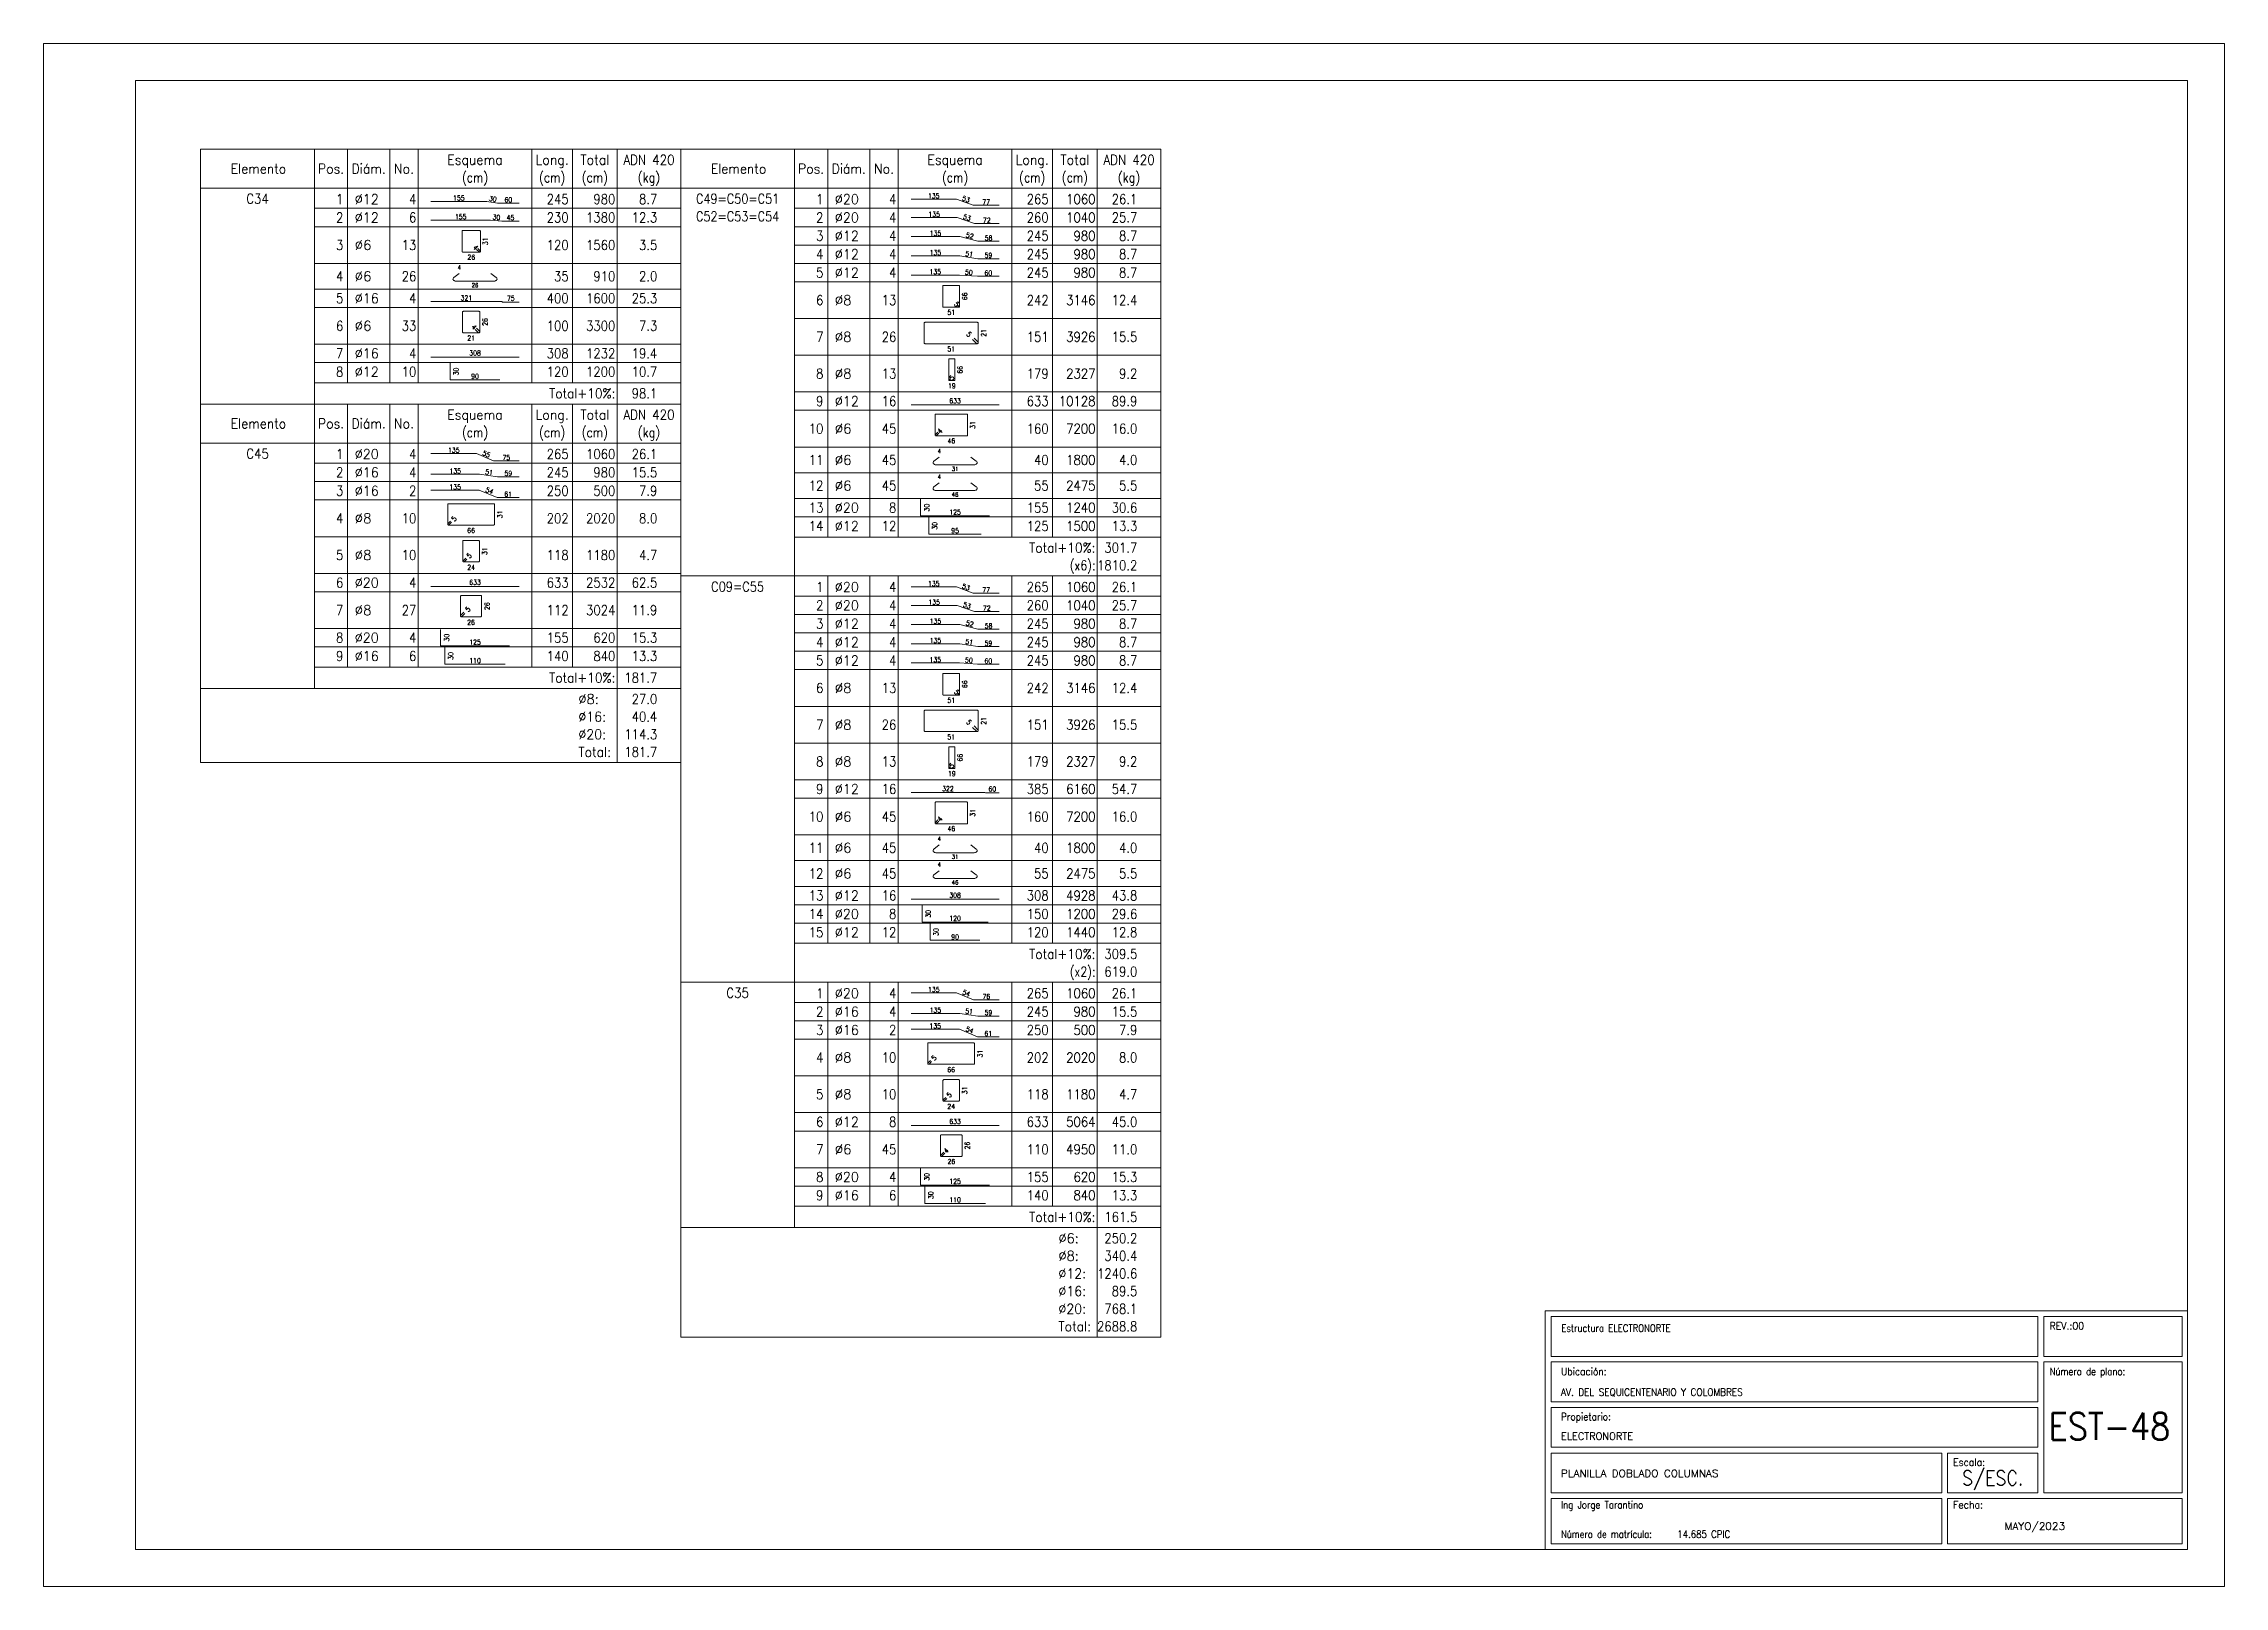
# Model space of a CAD drawing. Header units: millimetres. Extents: x 42 to 225, y 58 to 140.
# Drawn here: x 165.9 to 225.3, y 98.3 to 140.3 of the extents above; entities that cross this region are included whole.
import ezdxf
from ezdxf.enums import TextEntityAlignment as Align

# ---------------------------------------------------------------- set-up
doc = ezdxf.new("R2010")
doc.units = ezdxf.units.MM
for name, color, linetype, lineweight in [('CYPE', 7, 'Continuous', 0), ('DESPIECES_TABLA', 7, 'Continuous', 9), ('RECUAD_LIMITES', 2, 'Continuous', 0), ('RECUAD_MARCO', 1, 'Continuous', 20), ('TABLAS', 1, 'Continuous', 0), ('TEXTO_TABLAS', 1, 'Continuous', 0), ('TEXTOS_COTAS_DESPIECES_TABLA', 1, 'Continuous', 0)]:
    doc.layers.add(name, color=color, linetype=linetype, lineweight=lineweight)
doc.styles.add('CYPETXT', font='romans__.ttf', dxfattribs={"height": 0.2})
doc.styles.add('CYPETXT_romans', font='romans__.ttf', dxfattribs={"height": 0.2})

msp = doc.modelspace()

# ---------------------------------------------------------------- texts
at = {"layer": 'CYPE', "color": 5, "style": 'CYPETXT'}
for s, width, p in [('Estructura ELECTRONORTE', 0.842437, (207.255, 105.253)), ('AV. DEL SEQUICENTENARIO Y COLOMBRES', 0.887423, (207.245, 103.513)), ('ELECTRONORTE', 0.974409, (207.245, 102.313)), ('PLANILLA DOBLADO COLUMNAS', 1.047361, (207.245, 101.299)), ('Ing Jorge Tarantino', 0.851105, (207.245, 100.443)), ('14.685 CPIC', 0.851936, (210.415, 99.643)), ('MAYO/2023', 1.047361, (219.325, 99.863))]:
    msp.add_text(s, height=0.2, dxfattribs=dict(at, width=width)).set_placement(p)
at = {"layer": 'CYPE', "color": 4, "style": 'CYPETXT'}
for s, width, p in [('REV.:00', 0.927655, (220.555, 105.313)), ('Ubicación:', 0.90604, (207.245, 104.073)), ('Número de plano:', 0.844847, (220.555, 104.073)), ('Propietario:', 0.885908, (207.245, 102.843)), ('Escala:', 0.925891, (217.925, 101.603)), ('Fecha:', 0.933698, (217.925, 100.443)), ('Número de matrícula:', 0.83516, (207.245, 99.643))]:
    msp.add_text(s, height=0.2, dxfattribs=dict(at, width=width)).set_placement(p)
at = {"layer": 'CYPE', "color": 5, "style": 'CYPETXT'}
for s, height, width, p in [('EST-48', 0.7333, 0.872274, (222.185, 102.31)), ('S/ESC.', 0.4, 0.869965, (219.005, 101.073))]:
    msp.add_text(s, height=height, dxfattribs=dict(at, width=width)).set_placement(p, align=Align.CENTER)
at = {"layer": 'TEXTO_TABLAS', "style": 'CYPETXT_romans'}
for s, height, width, p in [('Esquema', 0.2667, 0.93681, (177.666, 137.16)), ('Long.', 0.2667, 0.9375, (179.768, 137.16)), ('Total', 0.2667, 0.935673, (180.93, 137.16)), ('ADN 420', 0.2667, 0.893197, (182.404, 137.16)), ('Esquema', 0.2667, 0.93681, (190.742, 137.16)), ('Long.', 0.2667, 0.9375, (192.844, 137.16)), ('Total', 0.2667, 0.935673, (194.006, 137.16)), ('ADN 420', 0.2667, 0.893197, (195.48, 137.16)), ('Elemento', 0.2667, 0.923378, (171.767, 136.92)), ('Pos.', 0.2667, 0.930268, (173.744, 136.92)), ('Diám.', 0.2667, 0.924488, (174.77, 136.92)), ('No.', 0.2667, 0.948905, (175.73, 136.92)), ('(cm)', 0.2667, 0.819001, (177.666, 136.68)), ('(cm)', 0.2667, 0.819001, (179.768, 136.68)), ('(cm)', 0.2667, 0.819001, (180.93, 136.68)), ('(kg)', 0.2667, 0.827954, (182.404, 136.68)), ('Elemento', 0.2667, 0.923378, (184.843, 136.92)), ('Pos.', 0.2667, 0.930268, (186.82, 136.92)), ('Diám.', 0.2667, 0.924488, (187.846, 136.92)), ('No.', 0.2667, 0.948905, (188.806, 136.92)), ('(cm)', 0.2667, 0.819001, (190.742, 136.68)), ('(cm)', 0.2667, 0.819001, (192.844, 136.68)), ('(cm)', 0.2667, 0.819001, (194.006, 136.68)), ('(kg)', 0.2667, 0.827954, (195.48, 136.68)), ('C34', 0.2667, 0.8832, (171.742, 136.1)), ('C49=C50=C51', 0.26667, 0.844501, (184.818, 136.1)), ('C52=C53=C54', 0.26667, 0.844501, (184.818, 135.62)), ('Elemento', 0.2667, 0.923378, (171.767, 129.98)), ('Pos.', 0.2667, 0.930268, (173.744, 129.98)), ('Diám.', 0.2667, 0.924488, (174.77, 129.98)), ('No.', 0.2667, 0.948905, (175.73, 129.98)), ('Esquema', 0.2667, 0.93681, (177.666, 130.22)), ('Long.', 0.2667, 0.9375, (179.768, 130.22)), ('Total', 0.2667, 0.935673, (180.93, 130.22)), ('ADN 420', 0.2667, 0.893197, (182.404, 130.22)), ('(cm)', 0.2667, 0.819001, (177.666, 129.74)), ('(cm)', 0.2667, 0.819001, (179.768, 129.74)), ('(cm)', 0.2667, 0.819001, (180.93, 129.74)), ('(kg)', 0.2667, 0.827954, (182.404, 129.74)), ('C45', 0.2667, 0.8832, (171.742, 129.16)), ('C09=C55', 0.2667, 0.852568, (184.818, 125.54)), ('C35', 0.2667, 0.8832, (184.818, 114.48))]:
    msp.add_text(s, height=height, dxfattribs=dict(at, width=width)).set_placement(p, align=Align.MIDDLE_CENTER)
for s, height, width, p in [('1', 0.267, 0.872274, (174.08, 136.09)), ('4', 0.267, 0.872274, (176.066, 136.09)), ('245', 0.2667, 0.872274, (180.216, 136.09)), ('980', 0.2667, 0.872274, (181.49, 136.09)), ('8.7', 0.2667, 0.868127, (182.628, 136.09)), ('1', 0.267, 0.872274, (187.156, 136.09)), ('4', 0.267, 0.872274, (189.142, 136.09)), ('265', 0.2667, 0.872274, (193.292, 136.09)), ('1060', 0.2667, 0.872274, (194.566, 136.09)), ('26.1', 0.2667, 0.869308, (195.704, 136.09)), ('2', 0.267, 0.872274, (174.08, 135.59)), ('6', 0.267, 0.872274, (176.066, 135.59)), ('230', 0.2667, 0.872274, (180.216, 135.59)), ('1380', 0.2667, 0.872274, (181.49, 135.59)), ('12.3', 0.2667, 0.869308, (182.628, 135.59)), ('2', 0.267, 0.872274, (187.156, 135.59)), ('4', 0.267, 0.872274, (189.142, 135.59)), ('260', 0.2667, 0.872274, (193.292, 135.59)), ('1040', 0.2667, 0.872274, (194.566, 135.59)), ('25.7', 0.2667, 0.869308, (195.704, 135.59)), ('3', 0.267, 0.872274, (174.08, 134.84)), ('13', 0.2667, 0.872274, (176.066, 134.84)), ('120', 0.2667, 0.872274, (180.216, 134.84)), ('1560', 0.2667, 0.872274, (181.49, 134.84)), ('3.5', 0.2667, 0.868127, (182.628, 134.84)), ('3', 0.267, 0.872274, (187.156, 135.09)), ('4', 0.267, 0.872274, (189.142, 135.09)), ('245', 0.2667, 0.872274, (193.292, 135.09)), ('980', 0.2667, 0.872274, (194.566, 135.09)), ('8.7', 0.2667, 0.868127, (195.704, 135.09)), ('4', 0.267, 0.872274, (187.156, 134.59)), ('4', 0.267, 0.872274, (189.142, 134.59)), ('245', 0.2667, 0.872274, (193.292, 134.59)), ('980', 0.2667, 0.872274, (194.566, 134.59)), ('8.7', 0.2667, 0.868127, (195.704, 134.59)), ('4', 0.267, 0.872274, (174.08, 133.99)), ('26', 0.2667, 0.872274, (176.066, 133.99)), ('35', 0.2667, 0.872274, (180.216, 133.99)), ('910', 0.2667, 0.872274, (181.49, 133.99)), ('2.0', 0.2667, 0.868127, (182.628, 133.99)), ('5', 0.267, 0.872274, (187.156, 134.09)), ('4', 0.267, 0.872274, (189.142, 134.09)), ('245', 0.2667, 0.872274, (193.292, 134.09)), ('980', 0.2667, 0.872274, (194.566, 134.09)), ('8.7', 0.2667, 0.868127, (195.704, 134.09)), ('5', 0.267, 0.872274, (174.08, 133.39)), ('4', 0.267, 0.872274, (176.066, 133.39)), ('400', 0.2667, 0.872274, (180.216, 133.39)), ('1600', 0.2667, 0.872274, (181.49, 133.39)), ('25.3', 0.2667, 0.869308, (182.628, 133.39)), ('6', 0.267, 0.872274, (187.156, 133.34)), ('13', 0.2667, 0.872274, (189.142, 133.34)), ('242', 0.2667, 0.872274, (193.292, 133.34)), ('3146', 0.2667, 0.872274, (194.566, 133.34)), ('12.4', 0.2667, 0.869308, (195.704, 133.34)), ('6', 0.267, 0.872274, (174.08, 132.64)), ('33', 0.2667, 0.872274, (176.066, 132.64)), ('100', 0.2667, 0.872274, (180.216, 132.64)), ('3300', 0.2667, 0.872274, (181.49, 132.64)), ('7.3', 0.2667, 0.868127, (182.628, 132.64)), ('7', 0.267, 0.872274, (187.156, 132.34)), ('26', 0.2667, 0.872274, (189.142, 132.34)), ('151', 0.2667, 0.872274, (193.292, 132.34)), ('3926', 0.2667, 0.872274, (194.566, 132.34)), ('15.5', 0.2667, 0.869308, (195.704, 132.34)), ('7', 0.267, 0.872274, (174.08, 131.89)), ('4', 0.267, 0.872274, (176.066, 131.89)), ('308', 0.2667, 0.872274, (180.216, 131.89)), ('1232', 0.2667, 0.872274, (181.49, 131.89)), ('19.4', 0.2667, 0.869308, (182.628, 131.89)), ('8', 0.267, 0.872274, (174.08, 131.39)), ('10', 0.2667, 0.872274, (176.066, 131.39)), ('120', 0.2667, 0.872274, (180.216, 131.39)), ('1200', 0.2667, 0.872274, (181.49, 131.39)), ('10.7', 0.2667, 0.869308, (182.628, 131.39)), ('8', 0.267, 0.872274, (187.156, 131.34)), ('13', 0.2667, 0.872274, (189.142, 131.34)), ('179', 0.2667, 0.872274, (193.292, 131.34)), ('2327', 0.2667, 0.872274, (194.566, 131.34)), ('9.2', 0.2667, 0.868127, (195.704, 131.34)), ('Total+10%:', 0.2667, 0.906671, (181.49, 130.8)), ('98.1', 0.2667, 0.869308, (182.628, 130.8)), ('9', 0.267, 0.872274, (187.156, 130.59)), ('16', 0.2667, 0.872274, (189.142, 130.59)), ('633', 0.2667, 0.872274, (193.292, 130.59)), ('10128', 0.2667, 0.872274, (194.566, 130.59)), ('89.9', 0.2667, 0.869308, (195.704, 130.59)), ('10', 0.2667, 0.872274, (187.156, 129.84)), ('45', 0.2667, 0.872274, (189.142, 129.84)), ('160', 0.2667, 0.872274, (193.292, 129.84)), ('7200', 0.2667, 0.872274, (194.566, 129.84)), ('16.0', 0.2667, 0.869308, (195.704, 129.84)), ('1', 0.267, 0.872274, (174.08, 129.15)), ('4', 0.267, 0.872274, (176.066, 129.15)), ('265', 0.2667, 0.872274, (180.216, 129.15)), ('1060', 0.2667, 0.872274, (181.49, 129.15)), ('26.1', 0.2667, 0.869308, (182.628, 129.15)), ('11', 0.2667, 0.872274, (187.156, 128.99)), ('45', 0.2667, 0.872274, (189.142, 128.99)), ('40', 0.2667, 0.872274, (193.292, 128.99)), ('1800', 0.2667, 0.872274, (194.566, 128.99)), ('4.0', 0.2667, 0.868127, (195.704, 128.99)), ('2', 0.267, 0.872274, (174.08, 128.65)), ('4', 0.267, 0.872274, (176.066, 128.65)), ('245', 0.2667, 0.872274, (180.216, 128.65)), ('980', 0.2667, 0.872274, (181.49, 128.65)), ('15.5', 0.2667, 0.869308, (182.628, 128.65)), ('12', 0.2667, 0.872274, (187.156, 128.29)), ('45', 0.2667, 0.872274, (189.142, 128.29)), ('55', 0.2667, 0.872274, (193.292, 128.29)), ('2475', 0.2667, 0.872274, (194.566, 128.29)), ('5.5', 0.2667, 0.868127, (195.704, 128.29)), ('3', 0.267, 0.872274, (174.08, 128.15)), ('2', 0.267, 0.872274, (176.066, 128.15)), ('250', 0.2667, 0.872274, (180.216, 128.15)), ('500', 0.2667, 0.872274, (181.49, 128.15)), ('7.9', 0.2667, 0.868127, (182.628, 128.15)), ('13', 0.2667, 0.872274, (187.156, 127.69)), ('8', 0.267, 0.872274, (189.142, 127.69)), ('155', 0.2667, 0.872274, (193.292, 127.69)), ('1240', 0.2667, 0.872274, (194.566, 127.69)), ('30.6', 0.2667, 0.869308, (195.704, 127.69)), ('4', 0.267, 0.872274, (174.08, 127.4)), ('10', 0.2667, 0.872274, (176.066, 127.4)), ('202', 0.2667, 0.872274, (180.216, 127.4)), ('2020', 0.2667, 0.872274, (181.49, 127.4)), ('8.0', 0.2667, 0.868127, (182.628, 127.4)), ('14', 0.2667, 0.872274, (187.156, 127.19)), ('12', 0.2667, 0.872274, (189.142, 127.19)), ('125', 0.2667, 0.872274, (193.292, 127.19)), ('1500', 0.2667, 0.872274, (194.566, 127.19)), ('13.3', 0.2667, 0.869308, (195.704, 127.19)), ('5', 0.267, 0.872274, (174.08, 126.4)), ('10', 0.2667, 0.872274, (176.066, 126.4)), ('118', 0.2667, 0.872274, (180.216, 126.4)), ('1180', 0.2667, 0.872274, (181.49, 126.4)), ('4.7', 0.2667, 0.868127, (182.628, 126.4)), ('Total+10%:', 0.2667, 0.906671, (194.566, 126.6)), ('301.7', 0.2667, 0.869965, (195.704, 126.6)), ('(x6):', 0.2667, 0.820506, (194.566, 126.12)), ('1810.2', 0.2667, 0.870384, (195.704, 126.12)), ('6', 0.267, 0.872274, (174.08, 125.65)), ('4', 0.267, 0.872274, (176.066, 125.65)), ('633', 0.2667, 0.872274, (180.216, 125.65)), ('2532', 0.2667, 0.872274, (181.49, 125.65)), ('62.5', 0.2667, 0.869308, (182.628, 125.65)), ('1', 0.267, 0.872274, (187.156, 125.53)), ('4', 0.267, 0.872274, (189.142, 125.53)), ('265', 0.2667, 0.872274, (193.292, 125.53)), ('1060', 0.2667, 0.872274, (194.566, 125.53)), ('26.1', 0.2667, 0.869308, (195.704, 125.53)), ('7', 0.267, 0.872274, (174.08, 124.9)), ('27', 0.2667, 0.872274, (176.066, 124.9)), ('112', 0.2667, 0.872274, (180.216, 124.9)), ('3024', 0.2667, 0.872274, (181.49, 124.9)), ('11.9', 0.2667, 0.869308, (182.628, 124.9)), ('2', 0.267, 0.872274, (187.156, 125.03)), ('4', 0.267, 0.872274, (189.142, 125.03)), ('260', 0.2667, 0.872274, (193.292, 125.03)), ('1040', 0.2667, 0.872274, (194.566, 125.03)), ('25.7', 0.2667, 0.869308, (195.704, 125.03)), ('8', 0.267, 0.872274, (174.08, 124.15)), ('4', 0.267, 0.872274, (176.066, 124.15)), ('155', 0.2667, 0.872274, (180.216, 124.15)), ('620', 0.2667, 0.872274, (181.49, 124.15)), ('15.3', 0.2667, 0.869308, (182.628, 124.15)), ('3', 0.267, 0.872274, (187.156, 124.53)), ('4', 0.267, 0.872274, (187.156, 124.03)), ('4', 0.267, 0.872274, (189.142, 124.53)), ('4', 0.267, 0.872274, (189.142, 124.03)), ('245', 0.2667, 0.872274, (193.292, 124.53)), ('245', 0.2667, 0.872274, (193.292, 124.03)), ('980', 0.2667, 0.872274, (194.566, 124.53)), ('980', 0.2667, 0.872274, (194.566, 124.03)), ('8.7', 0.2667, 0.868127, (195.704, 124.53)), ('8.7', 0.2667, 0.868127, (195.704, 124.03)), ('9', 0.267, 0.872274, (174.08, 123.65)), ('6', 0.267, 0.872274, (176.066, 123.65)), ('140', 0.2667, 0.872274, (180.216, 123.65)), ('840', 0.2667, 0.872274, (181.49, 123.65)), ('13.3', 0.2667, 0.869308, (182.628, 123.65)), ('5', 0.267, 0.872274, (187.156, 123.53)), ('4', 0.267, 0.872274, (189.142, 123.53)), ('245', 0.2667, 0.872274, (193.292, 123.53)), ('980', 0.2667, 0.872274, (194.566, 123.53)), ('8.7', 0.2667, 0.868127, (195.704, 123.53)), ('Total+10%:', 0.2667, 0.906671, (181.49, 123.06)), ('181.7', 0.2667, 0.869965, (182.628, 123.06)), ('27.0', 0.2667, 0.869308, (182.628, 122.48)), ('6', 0.267, 0.872274, (187.156, 122.78)), ('13', 0.2667, 0.872274, (189.142, 122.78)), ('242', 0.2667, 0.872274, (193.292, 122.78)), ('3146', 0.2667, 0.872274, (194.566, 122.78)), ('12.4', 0.2667, 0.869308, (195.704, 122.78)), ('40.4', 0.2667, 0.869308, (182.628, 122)), ('7', 0.267, 0.872274, (187.156, 121.78)), ('26', 0.2667, 0.872274, (189.142, 121.78)), ('151', 0.2667, 0.872274, (193.292, 121.78)), ('3926', 0.2667, 0.872274, (194.566, 121.78)), ('15.5', 0.2667, 0.869308, (195.704, 121.78)), ('114.3', 0.2667, 0.869965, (182.628, 121.52)), ('181.7', 0.2667, 0.869965, (182.628, 121.04)), ('8', 0.267, 0.872274, (187.156, 120.78)), ('13', 0.2667, 0.872274, (189.142, 120.78)), ('179', 0.2667, 0.872274, (193.292, 120.78)), ('2327', 0.2667, 0.872274, (194.566, 120.78)), ('9.2', 0.2667, 0.868127, (195.704, 120.78)), ('9', 0.267, 0.872274, (187.156, 120.03)), ('16', 0.2667, 0.872274, (189.142, 120.03)), ('385', 0.2667, 0.872274, (193.292, 120.03)), ('6160', 0.2667, 0.872274, (194.566, 120.03)), ('54.7', 0.2667, 0.869308, (195.704, 120.03)), ('10', 0.2667, 0.872274, (187.156, 119.28)), ('45', 0.2667, 0.872274, (189.142, 119.28)), ('160', 0.2667, 0.872274, (193.292, 119.28)), ('7200', 0.2667, 0.872274, (194.566, 119.28)), ('16.0', 0.2667, 0.869308, (195.704, 119.28)), ('11', 0.2667, 0.872274, (187.156, 118.43)), ('45', 0.2667, 0.872274, (189.142, 118.43)), ('40', 0.2667, 0.872274, (193.292, 118.43)), ('1800', 0.2667, 0.872274, (194.566, 118.43)), ('4.0', 0.2667, 0.868127, (195.704, 118.43)), ('12', 0.2667, 0.872274, (187.156, 117.73)), ('45', 0.2667, 0.872274, (189.142, 117.73)), ('55', 0.2667, 0.872274, (193.292, 117.73)), ('2475', 0.2667, 0.872274, (194.566, 117.73)), ('5.5', 0.2667, 0.868127, (195.704, 117.73)), ('13', 0.2667, 0.872274, (187.156, 117.13)), ('16', 0.2667, 0.872274, (189.142, 117.13)), ('308', 0.2667, 0.872274, (193.292, 117.13)), ('4928', 0.2667, 0.872274, (194.566, 117.13)), ('43.8', 0.2667, 0.869308, (195.704, 117.13)), ('14', 0.2667, 0.872274, (187.156, 116.63)), ('8', 0.267, 0.872274, (189.142, 116.63)), ('150', 0.2667, 0.872274, (193.292, 116.63)), ('1200', 0.2667, 0.872274, (194.566, 116.63)), ('29.6', 0.2667, 0.869308, (195.704, 116.63)), ('15', 0.2667, 0.872274, (187.156, 116.13)), ('12', 0.2667, 0.872274, (189.142, 116.13)), ('120', 0.2667, 0.872274, (193.292, 116.13)), ('1440', 0.2667, 0.872274, (194.566, 116.13)), ('12.8', 0.2667, 0.869308, (195.704, 116.13)), ('Total+10%:', 0.2667, 0.906671, (194.566, 115.54)), ('(x2):', 0.2667, 0.820506, (194.566, 115.06)), ('309.5', 0.2667, 0.869965, (195.704, 115.54)), ('619.0', 0.2667, 0.869965, (195.704, 115.06)), ('2', 0.267, 0.872274, (187.156, 113.97)), ('1', 0.267, 0.872274, (187.156, 114.47)), ('4', 0.267, 0.872274, (189.142, 114.47)), ('4', 0.267, 0.872274, (189.142, 113.97)), ('265', 0.2667, 0.872274, (193.292, 114.47)), ('245', 0.2667, 0.872274, (193.292, 113.97)), ('1060', 0.2667, 0.872274, (194.566, 114.47)), ('980', 0.2667, 0.872274, (194.566, 113.97)), ('26.1', 0.2667, 0.869308, (195.704, 114.47)), ('15.5', 0.2667, 0.869308, (195.704, 113.97)), ('3', 0.267, 0.872274, (187.156, 113.47)), ('2', 0.267, 0.872274, (189.142, 113.47)), ('250', 0.2667, 0.872274, (193.292, 113.47)), ('500', 0.2667, 0.872274, (194.566, 113.47)), ('7.9', 0.2667, 0.868127, (195.704, 113.47)), ('4', 0.267, 0.872274, (187.156, 112.72)), ('10', 0.2667, 0.872274, (189.142, 112.72)), ('202', 0.2667, 0.872274, (193.292, 112.72)), ('2020', 0.2667, 0.872274, (194.566, 112.72)), ('8.0', 0.2667, 0.868127, (195.704, 112.72)), ('5', 0.267, 0.872274, (187.156, 111.72)), ('10', 0.2667, 0.872274, (189.142, 111.72)), ('118', 0.2667, 0.872274, (193.292, 111.72)), ('1180', 0.2667, 0.872274, (194.566, 111.72)), ('4.7', 0.2667, 0.868127, (195.704, 111.72)), ('6', 0.267, 0.872274, (187.156, 110.97)), ('8', 0.267, 0.872274, (189.142, 110.97)), ('633', 0.2667, 0.872274, (193.292, 110.97)), ('5064', 0.2667, 0.872274, (194.566, 110.97)), ('45.0', 0.2667, 0.869308, (195.704, 110.97)), ('7', 0.267, 0.872274, (187.156, 110.22)), ('45', 0.2667, 0.872274, (189.142, 110.22)), ('110', 0.2667, 0.872274, (193.292, 110.22)), ('4950', 0.2667, 0.872274, (194.566, 110.22)), ('11.0', 0.2667, 0.869308, (195.704, 110.22)), ('8', 0.267, 0.872274, (187.156, 109.47)), ('4', 0.267, 0.872274, (189.142, 109.47)), ('155', 0.2667, 0.872274, (193.292, 109.47)), ('620', 0.2667, 0.872274, (194.566, 109.47)), ('15.3', 0.2667, 0.869308, (195.704, 109.47)), ('9', 0.267, 0.872274, (187.156, 108.97)), ('6', 0.267, 0.872274, (189.142, 108.97)), ('140', 0.2667, 0.872274, (193.292, 108.97)), ('840', 0.2667, 0.872274, (194.566, 108.97)), ('13.3', 0.2667, 0.869308, (195.704, 108.97)), ('Total+10%:', 0.2667, 0.906671, (194.566, 108.38)), ('161.5', 0.2667, 0.869965, (195.704, 108.38)), ('250.2', 0.2667, 0.869965, (195.704, 107.8)), ('1240.6', 0.2667, 0.870384, (195.704, 106.84)), ('340.4', 0.2667, 0.869965, (195.704, 107.32)), ('89.5', 0.2667, 0.869308, (195.704, 106.36)), ('768.1', 0.2667, 0.869965, (195.704, 105.88)), ('2688.8', 0.2667, 0.870384, (195.704, 105.4))]:
    msp.add_text(s, height=height, dxfattribs=dict(at, width=width)).set_placement(p, align=Align.MIDDLE_RIGHT)
for s, width, p in [('%%c12', 0.955414, (174.39, 136.09)), ('%%c20', 0.955414, (187.466, 136.09)), ('%%c12', 0.955414, (174.39, 135.59)), ('%%c20', 0.955414, (187.466, 135.59)), ('%%c6', 0.99505, (174.39, 134.84)), ('%%c12', 0.955414, (187.466, 135.09)), ('%%c12', 0.955414, (187.466, 134.59)), ('%%c6', 0.99505, (174.39, 133.99)), ('%%c12', 0.955414, (187.466, 134.09)), ('%%c16', 0.955414, (174.39, 133.39)), ('%%c8', 0.99505, (187.466, 133.34)), ('%%c6', 0.99505, (174.39, 132.64)), ('%%c8', 0.99505, (187.466, 132.34)), ('%%c16', 0.955414, (174.39, 131.89)), ('%%c12', 0.955414, (174.39, 131.39)), ('%%c8', 0.99505, (187.466, 131.34)), ('%%c12', 0.955414, (187.466, 130.59)), ('%%c6', 0.99505, (187.466, 129.84)), ('%%c20', 0.955414, (174.39, 129.15)), ('%%c6', 0.99505, (187.466, 128.99)), ('%%c16', 0.955414, (174.39, 128.65)), ('%%c6', 0.99505, (187.466, 128.29)), ('%%c16', 0.955414, (174.39, 128.15)), ('%%c20', 0.955414, (187.466, 127.69)), ('%%c8', 0.99505, (174.39, 127.4)), ('%%c12', 0.955414, (187.466, 127.19)), ('%%c8', 0.99505, (174.39, 126.4)), ('%%c20', 0.955414, (174.39, 125.65)), ('%%c20', 0.955414, (187.466, 125.53)), ('%%c8', 0.99505, (174.39, 124.9)), ('%%c20', 0.955414, (187.466, 125.03)), ('%%c20', 0.955414, (174.39, 124.15)), ('%%c12', 0.955414, (187.466, 124.53)), ('%%c12', 0.955414, (187.466, 124.03)), ('%%c16', 0.955414, (174.39, 123.65)), ('%%c12', 0.955414, (187.466, 123.53)), ('%%c8:', 0.966972, (180.482, 122.48)), ('%%c8', 0.99505, (187.466, 122.78)), ('%%c16:', 0.940736, (180.482, 122)), ('%%c8', 0.99505, (187.466, 121.78)), ('%%c20:', 0.940736, (180.482, 121.52)), ('Total:', 0.925563, (180.482, 121.04)), ('%%c8', 0.99505, (187.466, 120.78)), ('%%c12', 0.955414, (187.466, 120.03)), ('%%c6', 0.99505, (187.466, 119.28)), ('%%c6', 0.99505, (187.466, 118.43)), ('%%c6', 0.99505, (187.466, 117.73)), ('%%c12', 0.955414, (187.466, 117.13)), ('%%c20', 0.955414, (187.466, 116.63)), ('%%c12', 0.955414, (187.466, 116.13)), ('%%c20', 0.955414, (187.466, 114.47)), ('%%c16', 0.955414, (187.466, 113.97)), ('%%c16', 0.955414, (187.466, 113.47)), ('%%c8', 0.99505, (187.466, 112.72)), ('%%c8', 0.99505, (187.466, 111.72)), ('%%c12', 0.955414, (187.466, 110.97)), ('%%c6', 0.99505, (187.466, 110.22)), ('%%c20', 0.955414, (187.466, 109.47)), ('%%c16', 0.955414, (187.466, 108.97)), ('%%c6:', 0.966972, (193.558, 107.8)), ('%%c12:', 0.940736, (193.558, 106.84)), ('%%c8:', 0.966972, (193.558, 107.32)), ('%%c16:', 0.940736, (193.558, 106.36)), ('%%c20:', 0.940736, (193.558, 105.88)), ('Total:', 0.925563, (193.558, 105.4))]:
    msp.add_text(s, height=0.2667, dxfattribs=dict(at, width=width)).set_placement(p, align=Align.MIDDLE_LEFT)
at = {"layer": 'TEXTOS_COTAS_DESPIECES_TABLA', "style": 'CYPETXT_romans', "width": 0.872274}
for s, height, p in [('155', 0.1333, (177.226, 136.055)), ('60', 0.1333, (178.574, 136.004)), ('135', 0.1333, (190.161, 136.113)), ('77', 0.1333, (191.59, 135.946)), ('155', 0.1333, (177.275, 135.543)), ('45', 0.1333, (178.632, 135.516)), ('135', 0.1333, (190.172, 135.611)), ('72', 0.1333, (191.606, 135.448)), ('135', 0.1333, (190.207, 135.092)), ('58', 0.1333, (191.654, 134.967)), ('4', 0.113, (177.236, 134.176)), ('135', 0.1333, (190.205, 134.568)), ('59', 0.1333, (191.65, 134.491)), ('135', 0.1333, (190.203, 134.047)), ('60', 0.1333, (191.648, 134.012)), ('321', 0.1333, (177.43, 133.334)), ('75', 0.1333, (178.642, 133.325)), ('308', 0.1333, (177.666, 131.832)), ('90', 0.1333, (177.666, 131.197)), ('633', 0.1333, (190.742, 130.532)), ('135', 0.1333, (177.088, 129.19)), ('75', 0.1333, (178.518, 128.989)), ('4', 0.113, (190.312, 129.176)), ('135', 0.1333, (177.124, 128.187)), ('135', 0.1333, (177.128, 128.624)), ('59', 0.1333, (178.574, 128.555)), ('4', 0.113, (190.312, 128.476)), ('61', 0.1333, (178.568, 127.992)), ('125', 0.1333, (190.742, 127.502)), ('95', 0.1333, (190.742, 126.998)), ('633', 0.1333, (177.666, 125.592)), ('135', 0.1333, (190.161, 125.553)), ('77', 0.1333, (191.59, 125.386)), ('135', 0.1333, (190.172, 125.051)), ('72', 0.1333, (191.606, 124.888)), ('135', 0.1333, (190.207, 124.532)), ('58', 0.1333, (191.654, 124.407)), ('125', 0.1333, (177.666, 123.962)), ('110', 0.1333, (177.666, 123.46)), ('135', 0.1333, (190.203, 123.487)), ('135', 0.1333, (190.205, 124.008)), ('59', 0.1333, (191.65, 123.931)), ('60', 0.1333, (191.648, 123.452)), ('322', 0.1333, (190.546, 119.973)), ('60', 0.1333, (191.755, 119.966)), ('4', 0.113, (190.312, 118.616)), ('4', 0.113, (190.312, 117.916)), ('308', 0.1333, (190.742, 117.072)), ('120', 0.1333, (190.742, 116.441)), ('90', 0.1333, (190.742, 115.937)), ('135', 0.1333, (190.163, 114.505)), ('135', 0.1333, (190.204, 113.944)), ('76', 0.1333, (191.593, 114.314)), ('135', 0.1333, (190.201, 113.512)), ('59', 0.1333, (191.65, 113.875)), ('61', 0.1333, (191.645, 113.307)), ('633', 0.1333, (190.742, 110.912)), ('125', 0.1333, (190.742, 109.282)), ('110', 0.1333, (190.742, 108.78))]:
    msp.add_text(s, height=height, dxfattribs=at).set_placement(p, align=Align.CENTER)
for s, rotation, p in [('30', 350.13292, (178.139, 136.029)), ('53', 339.91262, (191.017, 136.028)), ('30', 355.23665, (178.243, 135.529)), ('53', 340.68916, (191.044, 135.528)), ('52', 345.697, (191.126, 135.029)), ('51', 351.01574, (191.117, 134.529)), ('50', 355.95562, (191.112, 134.029)), ('55', 336.47285, (177.949, 129.088)), ('51', 351.89636, (178.04, 128.589)), ('54', 338.19892, (178.035, 128.088)), ('53', 339.91262, (191.017, 125.468)), ('53', 340.68916, (191.044, 124.968)), ('52', 345.697, (191.126, 124.469)), ('50', 355.95562, (191.112, 123.469)), ('51', 351.01574, (191.117, 123.969)), ('54', 337.45694, (191.023, 114.408)), ('51', 351.89636, (191.116, 113.909)), ('54', 337.21859, (191.114, 113.408))]:
    msp.add_text(s, height=0.1333, rotation=rotation, dxfattribs=at).set_placement(p, align=Align.CENTER)
for s, p in [('31', (177.882, 134.941)), ('66', (190.939, 133.443)), ('26', (177.872, 132.744)), ('21', (191.452, 132.445)), ('30', (177.082, 131.397)), ('66', (190.809, 131.443)), ('31', (191.152, 129.941)), ('30', (189.905, 127.692)), ('31', (178.276, 127.507)), ('30', (190.122, 127.196)), ('31', (177.862, 126.505)), ('26', (177.93, 125.009)), ('30', (176.829, 124.152)), ('30', (176.938, 123.654)), ('66', (190.939, 122.883)), ('21', (191.452, 121.885)), ('66', (190.809, 120.883)), ('31', (191.152, 119.381)), ('30', (189.942, 116.633)), ('30', (190.158, 116.137)), ('31', (191.352, 112.827)), ('31', (190.938, 111.825)), ('26', (191.006, 110.322)), ('30', (189.905, 109.472)), ('30', (190.014, 108.974))]:
    msp.add_text(s, height=0.1333, rotation=90, dxfattribs=at).set_placement(p, align=Align.TOP_CENTER)
for s, height, p in [('26', 0.1333, (177.564, 134.575)), ('26', 0.1133, (177.666, 133.803)), ('51', 0.1333, (190.638, 133.074)), ('21', 0.1333, (177.561, 132.375)), ('51', 0.1333, (190.636, 132.076)), ('19', 0.1333, (190.654, 131.074)), ('46', 0.1333, (190.64, 129.575)), ('31', 0.1133, (190.742, 128.803)), ('46', 0.1133, (190.742, 128.103)), ('66', 0.1333, (177.558, 127.135)), ('24', 0.1333, (177.56, 126.135)), ('26', 0.1333, (177.556, 124.635)), ('51', 0.1333, (190.638, 122.514)), ('51', 0.1333, (190.636, 121.516)), ('19', 0.1333, (190.654, 120.514)), ('46', 0.1333, (190.64, 119.015)), ('31', 0.1133, (190.742, 118.243)), ('46', 0.1133, (190.742, 117.543)), ('66', 0.1333, (190.634, 112.455)), ('24', 0.1333, (190.636, 111.455)), ('26', 0.1333, (190.64, 109.955))]:
    msp.add_text(s, height=height, dxfattribs=at).set_placement(p, align=Align.TOP_CENTER)
for s, rotation, p in [('4', 315, (177.681, 134.776)), ('5', 315, (190.786, 133.227)), ('4', 315, (177.64, 132.608)), ('5', 315, (191.12, 132.408)), ('5', 45, (190.651, 131.227)), ('4', 45, (190.329, 129.776)), ('5', 45, (177.093, 127.388)), ('5', 45, (177.506, 126.383)), ('5', 45, (177.472, 124.925)), ('5', 315, (190.786, 122.667)), ('5', 315, (191.12, 121.848)), ('5', 45, (190.651, 120.667)), ('4', 45, (190.329, 119.216)), ('5', 45, (190.169, 112.708)), ('5', 45, (190.582, 111.703)), ('4', 45, (190.499, 110.182))]:
    msp.add_text(s, height=0.133, rotation=rotation, dxfattribs=at).set_placement(p, align=Align.MIDDLE_CENTER)

# ---------------------------------------------------------------- linework, layer by layer
at = {"layer": 'CYPE', "color": 1}
for points in [[(206.815, 99.323), (224.315, 99.323), (224.315, 105.823), (206.815, 105.823), (206.815, 99.323)], [(206.975, 104.583), (220.235, 104.583), (220.235, 105.673), (206.975, 105.673), (206.975, 104.583)], [(220.395, 104.583), (224.165, 104.583), (224.165, 105.673), (220.395, 105.673), (220.395, 104.583)], [(206.975, 103.343), (220.235, 103.343), (220.235, 104.433), (206.975, 104.433), (206.975, 103.343)], [(220.395, 100.873), (224.165, 100.873), (224.165, 104.433), (220.395, 104.433), (220.395, 100.873)], [(206.975, 102.113), (220.235, 102.113), (220.235, 103.193), (206.975, 103.193), (206.975, 102.113)], [(206.975, 100.873), (217.615, 100.873), (217.615, 101.953), (206.975, 101.953), (206.975, 100.873)], [(217.775, 100.873), (220.235, 100.873), (220.235, 101.953), (217.775, 101.953), (217.775, 100.873)], [(206.975, 99.483), (217.615, 99.483), (217.615, 100.713), (206.975, 100.713), (206.975, 99.483)], [(217.775, 99.483), (224.165, 99.483), (224.165, 100.713), (217.775, 100.713), (217.775, 99.483)]]:
    msp.add_lwpolyline(points, close=True, dxfattribs=at)
at = {"layer": 'DESPIECES_TABLA'}
for points in [[(176.466, 136.027), (177.987, 136.027), (178.281, 135.976), (178.866, 135.976)], [(189.542, 136.091), (190.78, 136.091), (191.238, 135.923), (191.942, 135.923)], [(176.466, 135.513), (178.084, 135.513), (178.397, 135.487), (178.866, 135.487)], [(189.542, 135.588), (190.802, 135.588), (191.269, 135.425), (191.942, 135.425)], [(177.71, 134.719), (177.779, 134.651), (177.782, 134.649), (177.785, 134.647), (177.789, 134.646), (177.792, 134.645), (177.796, 134.646), (177.8, 134.647), (177.803, 134.649), (177.806, 134.651), (177.808, 134.654), (177.81, 134.657), (177.811, 134.661), (177.812, 134.665), (177.812, 135.218), (177.81, 135.226), (177.806, 135.232), (177.8, 135.236), (177.792, 135.238), (177.336, 135.238), (177.328, 135.236), (177.322, 135.232), (177.318, 135.226), (177.316, 135.218), (177.316, 134.665), (177.318, 134.657), (177.322, 134.651), (177.328, 134.647), (177.336, 134.645), (177.792, 134.645), (177.796, 134.646), (177.8, 134.647), (177.803, 134.649), (177.806, 134.651), (177.808, 134.654), (177.81, 134.657), (177.811, 134.661), (177.812, 134.665), (177.811, 134.668), (177.81, 134.672), (177.808, 134.675), (177.806, 134.678), (177.738, 134.747)], [(189.542, 135.068), (190.873, 135.068), (191.366, 134.942), (191.942, 134.942)], [(189.542, 134.544), (190.868, 134.544), (191.359, 134.466), (191.942, 134.466)], [(177.236, 134.067), (177.088, 133.955), (177.076, 133.944), (177.069, 133.93), (177.066, 133.915), (177.068, 133.902), (177.073, 133.89), (177.083, 133.879), (177.095, 133.87), (177.109, 133.863), (177.126, 133.858), (177.143, 133.857), (178.189, 133.857), (178.206, 133.858), (178.222, 133.863), (178.237, 133.87), (178.249, 133.879), (178.258, 133.89), (178.264, 133.902), (178.266, 133.915), (178.263, 133.93), (178.256, 133.944), (178.243, 133.955), (178.095, 134.067)], [(189.542, 134.023), (190.865, 134.023), (191.355, 133.988), (191.942, 133.988)], [(190.817, 133.183), (190.849, 133.15), (190.851, 133.149), (190.852, 133.149), (190.854, 133.148), (190.856, 133.148), (190.857, 133.148), (190.859, 133.149), (190.861, 133.149), (190.862, 133.15), (190.863, 133.152), (190.864, 133.153), (190.865, 133.155), (190.865, 133.157), (190.865, 133.729), (190.864, 133.733), (190.862, 133.736), (190.859, 133.738), (190.856, 133.739), (190.421, 133.739), (190.417, 133.738), (190.414, 133.736), (190.412, 133.733), (190.412, 133.729), (190.412, 133.157), (190.412, 133.153), (190.414, 133.15), (190.417, 133.149), (190.421, 133.148), (190.856, 133.148), (190.857, 133.148), (190.859, 133.149), (190.861, 133.149), (190.862, 133.15), (190.863, 133.152), (190.864, 133.153), (190.865, 133.155), (190.865, 133.157), (190.865, 133.159), (190.864, 133.16), (190.863, 133.162), (190.862, 133.163), (190.83, 133.196)], [(176.466, 133.299), (178.393, 133.299), (178.417, 133.289), (178.866, 133.289)], [(177.674, 132.54), (177.756, 132.458), (177.76, 132.455), (177.764, 132.453), (177.768, 132.452), (177.773, 132.451), (177.777, 132.452), (177.782, 132.453), (177.786, 132.455), (177.789, 132.458), (177.792, 132.462), (177.794, 132.466), (177.796, 132.47), (177.796, 132.474), (177.796, 133.014), (177.794, 133.023), (177.789, 133.03), (177.782, 133.035), (177.773, 133.037), (177.35, 133.037), (177.341, 133.035), (177.333, 133.03), (177.328, 133.023), (177.326, 133.014), (177.326, 132.474), (177.328, 132.466), (177.333, 132.458), (177.341, 132.453), (177.35, 132.451), (177.773, 132.451), (177.777, 132.452), (177.782, 132.453), (177.786, 132.455), (177.789, 132.458), (177.792, 132.462), (177.794, 132.466), (177.796, 132.47), (177.796, 132.474), (177.796, 132.479), (177.794, 132.483), (177.792, 132.487), (177.789, 132.491), (177.707, 132.573)], [(191.219, 132.267), (191.323, 132.163), (191.328, 132.159), (191.333, 132.156), (191.338, 132.155), (191.344, 132.154), (191.35, 132.155), (191.355, 132.156), (191.36, 132.159), (191.365, 132.163), (191.368, 132.167), (191.371, 132.172), (191.373, 132.178), (191.373, 132.184), (191.373, 132.707), (191.371, 132.718), (191.365, 132.728), (191.355, 132.734), (191.344, 132.737), (189.928, 132.737), (189.917, 132.734), (189.907, 132.728), (189.901, 132.718), (189.899, 132.707), (189.899, 132.184), (189.901, 132.172), (189.907, 132.163), (189.917, 132.156), (189.928, 132.154), (191.344, 132.154), (191.35, 132.155), (191.355, 132.156), (191.36, 132.159), (191.365, 132.163), (191.368, 132.167), (191.371, 132.172), (191.373, 132.178), (191.373, 132.184), (191.373, 132.189), (191.371, 132.195), (191.368, 132.2), (191.365, 132.204), (191.261, 132.308)], [(176.466, 131.788), (178.866, 131.788)], [(176.991, 131.622), (176.991, 131.172), (178.341, 131.172)], [(190.607, 131.196), (190.575, 131.163), (190.574, 131.162), (190.573, 131.16), (190.572, 131.159), (190.572, 131.157), (190.572, 131.155), (190.573, 131.153), (190.574, 131.152), (190.575, 131.15), (190.576, 131.149), (190.578, 131.149), (190.579, 131.148), (190.581, 131.148), (190.726, 131.148), (190.73, 131.149), (190.733, 131.15), (190.735, 131.153), (190.735, 131.157), (190.735, 131.729), (190.735, 131.733), (190.733, 131.736), (190.73, 131.738), (190.726, 131.739), (190.581, 131.739), (190.578, 131.738), (190.575, 131.736), (190.573, 131.733), (190.572, 131.729), (190.572, 131.157), (190.572, 131.155), (190.573, 131.153), (190.574, 131.152), (190.575, 131.15), (190.576, 131.149), (190.578, 131.149), (190.579, 131.148), (190.581, 131.148), (190.583, 131.148), (190.584, 131.148), (190.585, 131.149), (190.587, 131.15), (190.588, 131.15), (190.62, 131.183)], [(189.542, 130.488), (191.942, 130.488)], [(190.273, 129.747), (190.204, 129.678), (190.202, 129.675), (190.2, 129.672), (190.199, 129.668), (190.199, 129.665), (190.199, 129.661), (190.2, 129.657), (190.202, 129.654), (190.204, 129.651), (190.207, 129.649), (190.211, 129.647), (190.214, 129.646), (190.218, 129.645), (191.062, 129.645), (191.069, 129.647), (191.076, 129.651), (191.08, 129.657), (191.081, 129.665), (191.081, 130.218), (191.08, 130.226), (191.076, 130.232), (191.069, 130.236), (191.062, 130.238), (190.218, 130.238), (190.211, 130.236), (190.204, 130.232), (190.2, 130.226), (190.199, 130.218), (190.199, 129.665), (190.199, 129.661), (190.2, 129.657), (190.202, 129.654), (190.204, 129.651), (190.207, 129.649), (190.211, 129.647), (190.214, 129.646), (190.218, 129.645), (190.222, 129.646), (190.225, 129.647), (190.229, 129.649), (190.232, 129.651), (190.3, 129.719)], [(176.466, 129.167), (177.71, 129.167), (178.171, 128.966), (178.866, 128.966)], [(190.312, 129.067), (190.164, 128.955), (190.152, 128.944), (190.145, 128.93), (190.142, 128.915), (190.144, 128.902), (190.149, 128.89), (190.159, 128.879), (190.171, 128.87), (190.185, 128.863), (190.202, 128.858), (190.219, 128.857), (191.265, 128.857), (191.282, 128.858), (191.298, 128.863), (191.313, 128.87), (191.325, 128.879), (191.334, 128.89), (191.34, 128.902), (191.342, 128.915), (191.339, 128.93), (191.332, 128.944), (191.319, 128.955), (191.171, 129.067)], [(176.466, 128.6), (177.791, 128.6), (178.282, 128.53), (178.866, 128.53)], [(190.312, 128.367), (190.164, 128.255), (190.152, 128.244), (190.145, 128.23), (190.142, 128.215), (190.144, 128.202), (190.149, 128.19), (190.159, 128.179), (190.171, 128.17), (190.185, 128.163), (190.202, 128.158), (190.219, 128.157), (191.265, 128.157), (191.282, 128.158), (191.298, 128.163), (191.313, 128.17), (191.325, 128.179), (191.334, 128.19), (191.34, 128.202), (191.342, 128.215), (191.339, 128.23), (191.332, 128.244), (191.319, 128.255), (191.171, 128.367)], [(176.466, 128.163), (177.782, 128.163), (178.27, 127.968), (178.866, 127.968)], [(176.998, 127.321), (176.928, 127.251), (176.926, 127.249), (176.925, 127.246), (176.923, 127.243), (176.923, 127.24), (176.922, 127.237), (176.923, 127.233), (176.924, 127.229), (176.926, 127.226), (176.928, 127.223), (176.931, 127.221), (176.935, 127.219), (176.938, 127.218), (176.942, 127.217), (178.174, 127.217), (178.181, 127.219), (178.188, 127.223), (178.192, 127.229), (178.194, 127.237), (178.194, 127.778), (178.192, 127.785), (178.188, 127.792), (178.181, 127.796), (178.174, 127.798), (176.942, 127.798), (176.935, 127.796), (176.928, 127.792), (176.924, 127.785), (176.922, 127.778), (176.922, 127.237), (176.923, 127.233), (176.924, 127.229), (176.926, 127.226), (176.928, 127.223), (176.931, 127.221), (176.935, 127.219), (176.938, 127.218), (176.942, 127.217), (176.946, 127.218), (176.95, 127.219), (176.953, 127.221), (176.956, 127.223), (177.026, 127.293)], [(189.804, 127.917), (189.804, 127.467), (191.679, 127.467)], [(190.029, 127.421), (190.029, 126.971), (191.454, 126.971)], [(177.412, 126.316), (177.342, 126.247), (177.34, 126.244), (177.338, 126.24), (177.337, 126.237), (177.336, 126.233), (177.337, 126.229), (177.338, 126.225), (177.34, 126.222), (177.342, 126.219), (177.345, 126.217), (177.349, 126.215), (177.352, 126.214), (177.356, 126.213), (177.764, 126.213), (177.771, 126.215), (177.778, 126.219), (177.782, 126.225), (177.784, 126.233), (177.784, 126.778), (177.782, 126.785), (177.778, 126.792), (177.771, 126.796), (177.764, 126.798), (177.356, 126.798), (177.349, 126.796), (177.342, 126.792), (177.338, 126.785), (177.336, 126.778), (177.336, 126.233), (177.337, 126.229), (177.338, 126.225), (177.34, 126.222), (177.342, 126.219), (177.345, 126.217), (177.349, 126.215), (177.352, 126.214), (177.356, 126.213), (177.36, 126.214), (177.364, 126.215), (177.367, 126.217), (177.37, 126.219), (177.439, 126.288)], [(176.466, 125.548), (178.866, 125.548)], [(189.542, 125.531), (190.78, 125.531), (191.238, 125.363), (191.942, 125.363)], [(177.359, 124.845), (177.275, 124.761), (177.272, 124.758), (177.27, 124.753), (177.269, 124.749), (177.268, 124.744), (177.269, 124.74), (177.27, 124.735), (177.272, 124.731), (177.275, 124.728), (177.279, 124.725), (177.283, 124.723), (177.287, 124.721), (177.292, 124.721), (177.821, 124.721), (177.83, 124.723), (177.838, 124.728), (177.843, 124.735), (177.845, 124.744), (177.845, 125.274), (177.843, 125.283), (177.838, 125.29), (177.83, 125.295), (177.821, 125.297), (177.292, 125.297), (177.283, 125.295), (177.275, 125.29), (177.27, 125.283), (177.268, 125.274), (177.268, 124.744), (177.269, 124.74), (177.27, 124.735), (177.272, 124.731), (177.275, 124.728), (177.279, 124.725), (177.283, 124.723), (177.287, 124.721), (177.292, 124.721), (177.296, 124.721), (177.301, 124.723), (177.305, 124.725), (177.309, 124.728), (177.392, 124.811)], [(189.542, 125.028), (190.802, 125.028), (191.269, 124.865), (191.942, 124.865)], [(176.728, 124.377), (176.728, 123.927), (178.603, 123.927)], [(189.542, 124.508), (190.873, 124.508), (191.366, 124.382), (191.942, 124.382)], [(176.841, 123.879), (176.841, 123.429), (178.491, 123.429)], [(189.542, 123.984), (190.868, 123.984), (191.359, 123.906), (191.942, 123.906)], [(189.542, 123.463), (190.865, 123.463), (191.355, 123.428), (191.942, 123.428)], [(190.817, 122.623), (190.849, 122.59), (190.851, 122.589), (190.852, 122.589), (190.854, 122.588), (190.856, 122.588), (190.857, 122.588), (190.859, 122.589), (190.861, 122.589), (190.862, 122.59), (190.863, 122.592), (190.864, 122.593), (190.865, 122.595), (190.865, 122.597), (190.865, 123.169), (190.864, 123.173), (190.862, 123.176), (190.859, 123.178), (190.856, 123.179), (190.421, 123.179), (190.417, 123.178), (190.414, 123.176), (190.412, 123.173), (190.412, 123.169), (190.412, 122.597), (190.412, 122.593), (190.414, 122.59), (190.417, 122.589), (190.421, 122.588), (190.856, 122.588), (190.857, 122.588), (190.859, 122.589), (190.861, 122.589), (190.862, 122.59), (190.863, 122.592), (190.864, 122.593), (190.865, 122.595), (190.865, 122.597), (190.865, 122.599), (190.864, 122.6), (190.863, 122.602), (190.862, 122.603), (190.83, 122.636)], [(191.219, 121.707), (191.323, 121.603), (191.328, 121.599), (191.333, 121.596), (191.338, 121.595), (191.344, 121.594), (191.35, 121.595), (191.355, 121.596), (191.36, 121.599), (191.365, 121.603), (191.368, 121.607), (191.371, 121.612), (191.373, 121.618), (191.373, 121.624), (191.373, 122.147), (191.371, 122.158), (191.365, 122.168), (191.355, 122.174), (191.344, 122.177), (189.928, 122.177), (189.917, 122.174), (189.907, 122.168), (189.901, 122.158), (189.899, 122.147), (189.899, 121.624), (189.901, 121.612), (189.907, 121.603), (189.917, 121.596), (189.928, 121.594), (191.344, 121.594), (191.35, 121.595), (191.355, 121.596), (191.36, 121.599), (191.365, 121.603), (191.368, 121.607), (191.371, 121.612), (191.373, 121.618), (191.373, 121.624), (191.373, 121.629), (191.371, 121.635), (191.368, 121.64), (191.365, 121.644), (191.261, 121.748)], [(190.607, 120.636), (190.575, 120.603), (190.574, 120.602), (190.573, 120.6), (190.572, 120.599), (190.572, 120.597), (190.572, 120.595), (190.573, 120.593), (190.574, 120.592), (190.575, 120.59), (190.576, 120.589), (190.578, 120.589), (190.579, 120.588), (190.581, 120.588), (190.726, 120.588), (190.73, 120.589), (190.733, 120.59), (190.735, 120.593), (190.735, 120.597), (190.735, 121.169), (190.735, 121.173), (190.733, 121.176), (190.73, 121.178), (190.726, 121.179), (190.581, 121.179), (190.578, 121.178), (190.575, 121.176), (190.573, 121.173), (190.572, 121.169), (190.572, 120.597), (190.572, 120.595), (190.573, 120.593), (190.574, 120.592), (190.575, 120.59), (190.576, 120.589), (190.578, 120.589), (190.579, 120.588), (190.581, 120.588), (190.583, 120.588), (190.584, 120.588), (190.585, 120.589), (190.587, 120.59), (190.588, 120.59), (190.62, 120.623)], [(189.542, 119.936), (191.55, 119.936), (191.569, 119.929), (191.942, 119.929)], [(190.273, 119.187), (190.204, 119.118), (190.202, 119.115), (190.2, 119.112), (190.199, 119.108), (190.199, 119.105), (190.199, 119.101), (190.2, 119.097), (190.202, 119.094), (190.204, 119.091), (190.207, 119.089), (190.211, 119.087), (190.214, 119.086), (190.218, 119.085), (191.062, 119.085), (191.069, 119.087), (191.076, 119.091), (191.08, 119.097), (191.081, 119.105), (191.081, 119.658), (191.08, 119.666), (191.076, 119.672), (191.069, 119.676), (191.062, 119.678), (190.218, 119.678), (190.211, 119.676), (190.204, 119.672), (190.2, 119.666), (190.199, 119.658), (190.199, 119.105), (190.199, 119.101), (190.2, 119.097), (190.202, 119.094), (190.204, 119.091), (190.207, 119.089), (190.211, 119.087), (190.214, 119.086), (190.218, 119.085), (190.222, 119.086), (190.225, 119.087), (190.229, 119.089), (190.232, 119.091), (190.3, 119.159)], [(190.312, 118.507), (190.164, 118.395), (190.152, 118.384), (190.145, 118.37), (190.142, 118.355), (190.144, 118.342), (190.149, 118.33), (190.159, 118.319), (190.171, 118.31), (190.185, 118.303), (190.202, 118.298), (190.219, 118.297), (191.265, 118.297), (191.282, 118.298), (191.298, 118.303), (191.313, 118.31), (191.325, 118.319), (191.334, 118.33), (191.34, 118.342), (191.342, 118.355), (191.339, 118.37), (191.332, 118.384), (191.319, 118.395), (191.171, 118.507)], [(190.312, 117.807), (190.164, 117.695), (190.152, 117.684), (190.145, 117.67), (190.142, 117.655), (190.144, 117.642), (190.149, 117.63), (190.159, 117.619), (190.171, 117.61), (190.185, 117.603), (190.202, 117.598), (190.219, 117.597), (191.265, 117.597), (191.282, 117.598), (191.298, 117.603), (191.313, 117.61), (191.325, 117.619), (191.334, 117.63), (191.34, 117.642), (191.342, 117.655), (191.339, 117.67), (191.332, 117.684), (191.319, 117.695), (191.171, 117.807)], [(189.542, 117.028), (191.942, 117.028)], [(189.842, 116.858), (189.842, 116.408), (191.642, 116.408)], [(190.067, 116.362), (190.067, 115.912), (191.417, 115.912)], [(189.542, 114.482), (190.784, 114.482), (191.244, 114.291), (191.942, 114.291)], [(189.542, 113.92), (190.867, 113.92), (191.358, 113.85), (191.942, 113.85)], [(189.542, 113.488), (190.86, 113.488), (191.348, 113.283), (191.942, 113.283)], [(190.074, 112.641), (190.004, 112.571), (190.002, 112.569), (190.001, 112.566), (189.999, 112.563), (189.999, 112.56), (189.998, 112.557), (189.999, 112.553), (190, 112.549), (190.002, 112.546), (190.004, 112.543), (190.007, 112.541), (190.011, 112.539), (190.014, 112.538), (190.018, 112.537), (191.25, 112.537), (191.257, 112.539), (191.264, 112.543), (191.268, 112.549), (191.27, 112.557), (191.27, 113.098), (191.268, 113.105), (191.264, 113.112), (191.257, 113.116), (191.25, 113.118), (190.018, 113.118), (190.011, 113.116), (190.004, 113.112), (190, 113.105), (189.998, 113.098), (189.998, 112.557), (189.999, 112.553), (190, 112.549), (190.002, 112.546), (190.004, 112.543), (190.007, 112.541), (190.011, 112.539), (190.014, 112.538), (190.018, 112.537), (190.022, 112.538), (190.026, 112.539), (190.029, 112.541), (190.032, 112.543), (190.102, 112.613)], [(190.488, 111.636), (190.418, 111.567), (190.416, 111.564), (190.414, 111.56), (190.413, 111.557), (190.412, 111.553), (190.413, 111.549), (190.414, 111.545), (190.416, 111.542), (190.418, 111.539), (190.421, 111.537), (190.425, 111.535), (190.428, 111.534), (190.432, 111.533), (190.84, 111.533), (190.847, 111.535), (190.854, 111.539), (190.858, 111.545), (190.86, 111.553), (190.86, 112.098), (190.858, 112.105), (190.854, 112.112), (190.847, 112.116), (190.84, 112.118), (190.432, 112.118), (190.425, 112.116), (190.418, 112.112), (190.414, 112.105), (190.412, 112.098), (190.412, 111.553), (190.413, 111.549), (190.414, 111.545), (190.416, 111.542), (190.418, 111.539), (190.421, 111.537), (190.425, 111.535), (190.428, 111.534), (190.432, 111.533), (190.436, 111.534), (190.44, 111.535), (190.443, 111.537), (190.446, 111.539), (190.515, 111.608)], [(189.542, 110.868), (191.942, 110.868)], [(190.433, 110.147), (190.351, 110.066), (190.348, 110.062), (190.346, 110.058), (190.345, 110.054), (190.344, 110.05), (190.345, 110.045), (190.346, 110.041), (190.348, 110.037), (190.351, 110.033), (190.354, 110.03), (190.358, 110.028), (190.363, 110.027), (190.367, 110.026), (190.912, 110.026), (190.921, 110.028), (190.928, 110.033), (190.933, 110.041), (190.935, 110.05), (190.935, 110.594), (190.933, 110.603), (190.928, 110.61), (190.921, 110.615), (190.912, 110.617), (190.367, 110.617), (190.358, 110.615), (190.351, 110.61), (190.346, 110.603), (190.344, 110.594), (190.344, 110.05), (190.345, 110.045), (190.346, 110.041), (190.348, 110.037), (190.351, 110.033), (190.354, 110.03), (190.358, 110.028), (190.363, 110.027), (190.367, 110.026), (190.372, 110.027), (190.376, 110.028), (190.38, 110.03), (190.384, 110.033), (190.465, 110.115)], [(189.804, 109.697), (189.804, 109.247), (191.679, 109.247)], [(189.917, 109.199), (189.917, 108.749), (191.567, 108.749)]]:
    msp.add_lwpolyline(points, dxfattribs=at)
at = {"layer": 'RECUAD_LIMITES'}
msp.add_lwpolyline([(165.915, 98.323), (225.315, 98.323), (225.315, 140.323), (165.915, 140.323), (165.915, 98.323)], close=True, dxfattribs=at)
at = {"layer": 'RECUAD_MARCO'}
msp.add_lwpolyline([(168.415, 99.323), (224.315, 99.323), (224.315, 139.323), (168.415, 139.323), (168.415, 99.323)], close=True, dxfattribs=at)
at = {"layer": 'TABLAS'}
for p, q in [((170.192, 136.34), (170.192, 137.45)), ((170.192, 137.45), (183.268, 137.45)), ((173.292, 136.34), (173.292, 137.45)), ((174.196, 136.34), (174.196, 137.45)), ((175.344, 136.34), (175.344, 137.45)), ((176.116, 136.34), (176.116, 137.45)), ((179.216, 136.34), (179.216, 137.45)), ((180.32, 136.34), (180.32, 137.45)), ((181.54, 136.34), (181.54, 137.45)), ((183.268, 136.34), (183.268, 137.45)), ((183.268, 136.34), (183.268, 137.45)), ((183.268, 137.45), (196.344, 137.45)), ((186.368, 136.34), (186.368, 137.45)), ((187.272, 136.34), (187.272, 137.45)), ((188.42, 136.34), (188.42, 137.45)), ((189.192, 136.34), (189.192, 137.45)), ((192.292, 136.34), (192.292, 137.45)), ((193.396, 136.34), (193.396, 137.45)), ((194.616, 136.34), (194.616, 137.45)), ((196.344, 136.34), (196.344, 137.45)), ((170.192, 136.39), (183.268, 136.39)), ((170.192, 130.56), (170.192, 136.34)), ((173.292, 130.56), (173.292, 136.34)), ((174.196, 131.09), (174.196, 136.34)), ((175.344, 131.09), (175.344, 136.34)), ((176.116, 131.09), (176.116, 136.34)), ((179.216, 131.09), (179.216, 136.34)), ((180.32, 131.09), (180.32, 136.34)), ((181.54, 130.56), (181.54, 136.34)), ((183.268, 136.39), (196.344, 136.39)), ((183.268, 130.56), (183.268, 136.34)), ((183.268, 125.88), (183.268, 136.34)), ((186.368, 125.88), (186.368, 136.34)), ((187.272, 126.89), (187.272, 136.34)), ((188.42, 126.89), (188.42, 136.34)), ((189.192, 126.89), (189.192, 136.34)), ((192.292, 126.89), (192.292, 136.34)), ((193.396, 126.89), (193.396, 136.34)), ((194.616, 125.88), (194.616, 136.34)), ((196.344, 125.88), (196.344, 136.34)), ((173.292, 131.09), (183.268, 131.09)), ((170.192, 130.51), (170.192, 130.56)), ((170.192, 130.51), (183.268, 130.51)), ((170.192, 129.4), (170.192, 130.51)), ((170.192, 130.51), (183.268, 130.51)), ((173.292, 130.51), (173.292, 130.56)), ((173.292, 129.4), (173.292, 130.51)), ((174.196, 129.4), (174.196, 130.51)), ((175.344, 129.4), (175.344, 130.51)), ((176.116, 129.4), (176.116, 130.51)), ((179.216, 129.4), (179.216, 130.51)), ((180.32, 129.4), (180.32, 130.51)), ((181.54, 130.51), (181.54, 130.61)), ((181.54, 129.4), (181.54, 130.51)), ((183.268, 130.51), (183.268, 130.56)), ((183.268, 129.4), (183.268, 130.51)), ((170.192, 129.45), (183.268, 129.45)), ((170.192, 122.82), (170.192, 129.4)), ((173.292, 122.82), (173.292, 129.4)), ((174.196, 123.35), (174.196, 129.4)), ((175.344, 123.35), (175.344, 129.4)), ((176.116, 123.35), (176.116, 129.4)), ((179.216, 123.35), (179.216, 129.4)), ((180.32, 123.35), (180.32, 129.4)), ((181.54, 122.82), (181.54, 129.4)), ((183.268, 122.82), (183.268, 129.4)), ((186.368, 126.89), (196.344, 126.89)), ((183.268, 125.78), (183.268, 125.88)), ((183.268, 125.83), (196.344, 125.83)), ((183.268, 114.82), (183.268, 125.78)), ((186.368, 125.78), (186.368, 125.88)), ((186.368, 114.82), (186.368, 125.78)), ((187.272, 125.78), (187.272, 125.83)), ((187.272, 115.83), (187.272, 125.78)), ((188.42, 125.78), (188.42, 125.83)), ((188.42, 115.83), (188.42, 125.78)), ((189.192, 125.78), (189.192, 125.83)), ((189.192, 115.83), (189.192, 125.78)), ((192.292, 125.78), (192.292, 125.83)), ((192.292, 115.83), (192.292, 125.78)), ((193.396, 125.78), (193.396, 125.83)), ((193.396, 115.83), (193.396, 125.78)), ((194.616, 125.78), (194.616, 125.88)), ((194.616, 114.82), (194.616, 125.78)), ((196.344, 125.78), (196.344, 125.88)), ((196.344, 114.82), (196.344, 125.78)), ((173.292, 123.35), (183.268, 123.35)), ((170.192, 122.72), (170.192, 122.82)), ((170.192, 122.77), (183.268, 122.77)), ((170.192, 122.24), (170.192, 122.72)), ((173.292, 122.77), (173.292, 122.82)), ((181.54, 122.72), (181.54, 122.82)), ((181.54, 122.24), (181.54, 122.72)), ((183.268, 122.72), (183.268, 122.82)), ((183.268, 122.24), (183.268, 122.72)), ((170.192, 121.76), (170.192, 122.24)), ((181.54, 121.76), (181.54, 122.24)), ((183.268, 121.76), (183.268, 122.24)), ((170.192, 121.28), (170.192, 121.76)), ((170.192, 120.75), (170.192, 121.28)), ((181.54, 121.28), (181.54, 121.76)), ((181.54, 120.75), (181.54, 121.28)), ((183.268, 121.28), (183.268, 121.76)), ((183.268, 120.75), (183.268, 121.28)), ((170.192, 120.75), (183.268, 120.75)), ((186.368, 115.83), (196.344, 115.83)), ((183.268, 114.72), (183.268, 114.82)), ((183.268, 114.77), (196.344, 114.77)), ((183.268, 108.14), (183.268, 114.72)), ((186.368, 114.72), (186.368, 114.82)), ((186.368, 108.14), (186.368, 114.72)), ((187.272, 114.72), (187.272, 114.77)), ((187.272, 108.67), (187.272, 114.72)), ((188.42, 114.72), (188.42, 114.77)), ((188.42, 108.67), (188.42, 114.72)), ((189.192, 114.72), (189.192, 114.77)), ((189.192, 108.67), (189.192, 114.72)), ((192.292, 114.72), (192.292, 114.77)), ((192.292, 108.67), (192.292, 114.72)), ((193.396, 114.72), (193.396, 114.77)), ((193.396, 108.67), (193.396, 114.72)), ((194.616, 114.72), (194.616, 114.82)), ((194.616, 108.14), (194.616, 114.72)), ((196.344, 114.72), (196.344, 114.82)), ((196.344, 108.14), (196.344, 114.72)), ((183.268, 108.04), (183.268, 108.14)), ((186.368, 108.67), (196.344, 108.67)), ((186.368, 108.09), (186.368, 108.14)), ((194.616, 108.04), (194.616, 108.14)), ((196.344, 108.04), (196.344, 108.14)), ((183.268, 108.09), (196.344, 108.09)), ((183.268, 107.56), (183.268, 108.04)), ((183.268, 107.08), (183.268, 107.56)), ((194.616, 107.56), (194.616, 108.04)), ((194.616, 107.08), (194.616, 107.56)), ((196.344, 107.56), (196.344, 108.04)), ((196.344, 107.08), (196.344, 107.56)), ((183.268, 106.6), (183.268, 107.08)), ((194.616, 106.6), (194.616, 107.08)), ((196.344, 106.6), (196.344, 107.08)), ((183.268, 106.12), (183.268, 106.6)), ((194.616, 106.12), (194.616, 106.6)), ((196.344, 106.12), (196.344, 106.6)), ((183.268, 105.64), (183.268, 106.12)), ((194.616, 105.64), (194.616, 106.12)), ((196.344, 105.64), (196.344, 106.12)), ((183.268, 105.11), (183.268, 105.64)), ((194.616, 105.11), (194.616, 105.64)), ((196.344, 105.11), (196.344, 105.64)), ((183.268, 105.11), (196.344, 105.11))]:
    msp.add_line(p, q, dxfattribs=at)
at = {"layer": 'TEXTO_TABLAS'}
for p, q in [((173.292, 135.84), (183.268, 135.84)), ((186.368, 135.84), (196.344, 135.84)), ((173.292, 135.34), (183.268, 135.34)), ((186.368, 135.34), (196.344, 135.34)), ((186.368, 134.84), (196.344, 134.84)), ((173.292, 134.34), (183.268, 134.34)), ((186.368, 134.34), (196.344, 134.34)), ((186.368, 133.84), (196.344, 133.84)), ((173.292, 133.64), (183.268, 133.64)), ((173.292, 133.14), (183.268, 133.14)), ((186.368, 132.84), (196.344, 132.84)), ((173.292, 132.14), (183.268, 132.14)), ((173.292, 131.64), (183.268, 131.64)), ((186.368, 131.84), (196.344, 131.84)), ((186.368, 130.84), (196.344, 130.84)), ((186.368, 130.34), (196.344, 130.34)), ((173.292, 128.9), (183.268, 128.9)), ((186.368, 129.34), (196.344, 129.34)), ((173.292, 128.4), (183.268, 128.4)), ((186.368, 128.64), (196.344, 128.64)), ((173.292, 127.9), (183.268, 127.9)), ((186.368, 127.94), (196.344, 127.94)), ((186.368, 127.44), (196.344, 127.44)), ((173.292, 126.9), (183.268, 126.9)), ((173.292, 125.9), (183.268, 125.9)), ((173.292, 125.4), (183.268, 125.4)), ((186.368, 125.28), (196.344, 125.28)), ((186.368, 124.78), (196.344, 124.78)), ((173.292, 124.4), (183.268, 124.4)), ((186.368, 124.28), (196.344, 124.28)), ((173.292, 123.9), (183.268, 123.9)), ((186.368, 123.78), (196.344, 123.78)), ((186.368, 123.28), (196.344, 123.28)), ((186.368, 122.28), (196.344, 122.28)), ((186.368, 121.28), (196.344, 121.28)), ((186.368, 120.28), (196.344, 120.28)), ((186.368, 119.78), (196.344, 119.78)), ((186.368, 118.78), (196.344, 118.78)), ((186.368, 118.08), (196.344, 118.08)), ((186.368, 117.38), (196.344, 117.38)), ((186.368, 116.88), (196.344, 116.88)), ((186.368, 116.38), (196.344, 116.38)), ((186.368, 114.22), (196.344, 114.22)), ((186.368, 113.72), (196.344, 113.72)), ((186.368, 113.22), (196.344, 113.22)), ((186.368, 112.22), (196.344, 112.22)), ((186.368, 111.22), (196.344, 111.22)), ((186.368, 110.72), (196.344, 110.72)), ((186.368, 109.72), (196.344, 109.72)), ((186.368, 109.22), (196.344, 109.22))]:
    msp.add_line(p, q, dxfattribs=at)

msp.set_redraw_order([(e.dxf.handle, doc.entitydb.next_handle()) for e in msp.query("TEXT MTEXT ATTDEF DIMENSION ARC_DIMENSION")])  # texts and dimensions are drawn at this point

doc.saveas('drawing.dxf')
